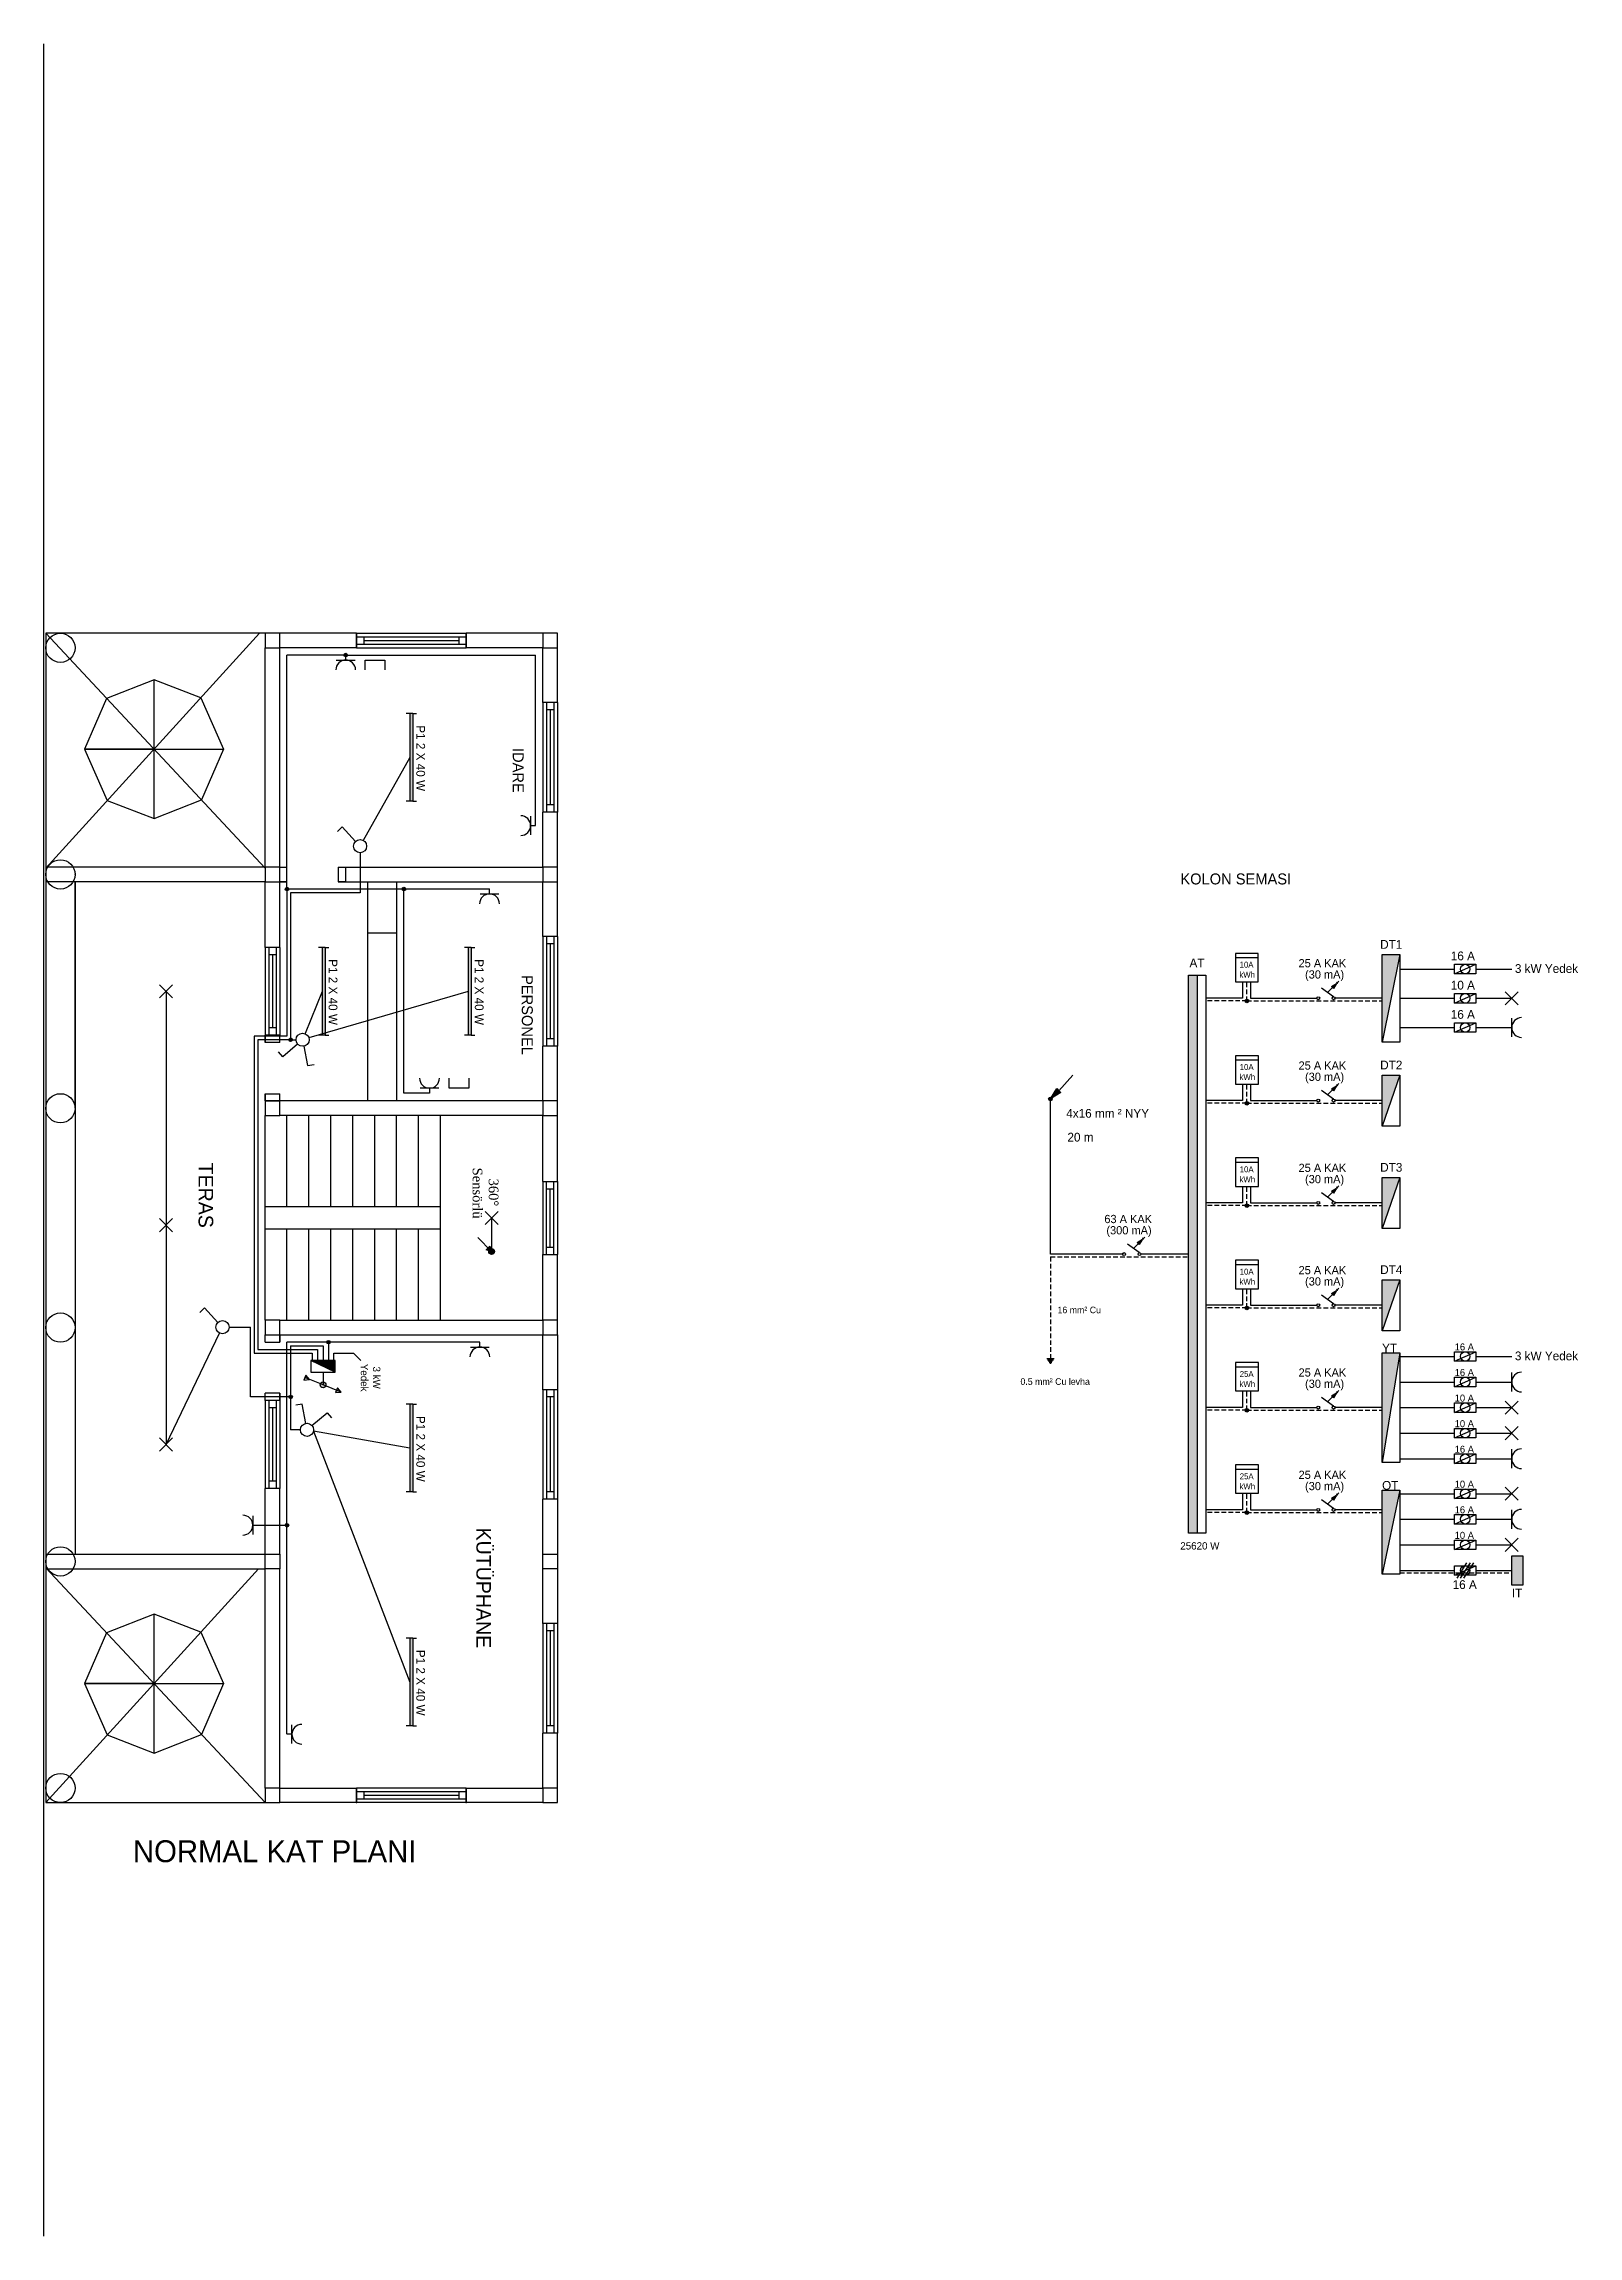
# Model space of a CAD drawing. Header units: millimetres. Extents: x 8451 to 20144, y 956 to 3956.
# Drawn here: x 14563 to 16662, y 956 to 3956 of the extents above; entities that cross this region are included whole.
import ezdxf

# ---------------------------------------------------------------- set-up
doc = ezdxf.new("R2010")
doc.units = ezdxf.units.MM
doc.linetypes.add('DASHED2', pattern=[9.525, 6.35, -3.175])
for name, color, linetype in [('BUAT', 241, 'Continuous'), ('duvar', 3, 'Continuous'), ('kolon', 1, 'Continuous'), ('Layer1', 4, 'Continuous'), ('LINYE', 2, 'Continuous'), ('sorti', 3, 'Continuous'), ('TV', 5, 'DASHED2'), ('yazı', 6, 'Continuous')]:
    doc.layers.add(name, color=color, linetype=linetype)

msp = doc.modelspace()

# ---------------------------------------------------------------- texts
at = {"layer": 'LINYE', "insert": (15022.9, 2150), "char_height": 10, "width": 38.182, "attachment_point": 1, "rotation": 270}
msp.add_mtext(' 3 kW\\PYedek', dxfattribs=at)
at = {"layer": 'sorti'}
for p in [(15072.1, 3023.7), (14952.2, 2703.7), (15152.2, 2703.7), (15072.1, 2078.7), (15072.1, 1758.7)]:
    msp.add_text('P1 2 X 40 W ', height=12, rotation=270, dxfattribs=at).set_placement(p)
for s, height, p in [('KOLON SEMASI', 15, (16117.5, 2805.9)), ('DT1', 12, (16390.9, 2717.8)), ('AT', 12, (16130, 2692.5)), ('10A', 8, (16198.5, 2692.1)), ('25 A KAK', 11.25, (16279.2, 2692.5)), ('16 A', 12, (16487.5, 2702.1)), ('kWh', 8, (16198.2, 2678.4)), ('(30 mA)', 11.25, (16288.1, 2677.1)), ('10 A', 12, (16487.5, 2662.1)), ('3 kW Yedek', 12, (16575.2, 2684.8)), ('16 A', 12, (16487.5, 2622.1)), ('10A', 8, (16198.7, 2552.1)), ('25 A KAK', 11.25, (16279.2, 2552.5)), ('DT2', 12, (16390.9, 2552.8)), ('kWh', 8, (16198.4, 2538.4)), ('(30 mA)', 11.25, (16288.1, 2537.1)), ('4x16 mm ² NYY', 12, (15961.4, 2486.7)), ('20 m', 12, (15963, 2454.1)), ('kWh', 8, (16198.4, 2398.4)), ('10A', 8, (16198.7, 2412.1)), ('25 A KAK', 11.25, (16279.2, 2412.5)), ('(30 mA)', 11.25, (16288.1, 2397.1)), ('DT3', 12, (16390.9, 2412.8)), ('63 A KAK', 11.25, (16013.5, 2342.5)), ('(300 mA)', 11.25, (16016.3, 2327.1)), ('10A', 8, (16198.7, 2272.1)), ('25 A KAK', 11.25, (16279.2, 2272.5)), ('DT4', 12, (16390.9, 2272.8)), ('kWh', 8, (16198.4, 2258.4)), ('(30 mA)', 11.25, (16288.1, 2257.1)), ('16 mm² Cu', 9, (15949.4, 2219.2)), ('YT', 12, (16393.5, 2165.5)), ('16 A', 9.6, (16492.8, 2168.3)), ('3 kW Yedek', 12, (16575.2, 2154.8)), ('0.5 mm² Cu levha', 9, (15898.7, 2121.2)), ('25A', 8, (16198.7, 2132.1)), ('25 A KAK', 11.25, (16279.2, 2132.5)), ('16 A', 9.6, (16492.8, 2133.3)), ('kWh', 8, (16198.4, 2118.4)), ('(30 mA)', 11.25, (16288.1, 2117.1)), ('10 A', 9.6, (16492.8, 2098.3)), ('10 A', 9.6, (16492.8, 2063.3)), ('16 A', 9.6, (16492.8, 2028.3)), ('kWh', 8, (16198.4, 1978.4)), ('25A', 8, (16198.7, 1992.1)), ('25 A KAK', 11.25, (16279.2, 1992.5)), ('(30 mA)', 11.25, (16288.1, 1977.1)), ('OT', 12, (16393.5, 1977.7)), ('10 A', 9.6, (16492.8, 1980.5)), ('16 A', 9.6, (16492.8, 1945.5)), ('10 A', 9.6, (16492.8, 1910.5)), ('25620 W', 10, (16117.4, 1895.9)), ('16 A', 12, (16490, 1841.9)), ('IT', 12, (16571, 1830.3))]:
    msp.add_text(s, height=height, dxfattribs=at).set_placement(p)
at = {"layer": 'sorti', "insert": (15184.5, 2418.4), "char_height": 13.2, "width": 92.53, "attachment_point": 1, "rotation": 270}
msp.add_mtext('{\\fTimes New Roman|b0|i0|c162|p18;   360°\\H0.8x;\\P\\pt13.2;\\H1.25x;Sensörlü}', dxfattribs=at)
at = {"layer": 'yazı'}
for s, height, p in [('IDARE', 15, (15204.1, 2992.6)), ('PERSONEL', 15, (15216.5, 2681.9)), ('TERAS', 20, (14774.2, 2425.2)), ('KÜTÜPHANE', 20, (15154.3, 1925.9))]:
    msp.add_text(s, height=height, rotation=270, dxfattribs=at).set_placement(p)
msp.add_text('NORMAL KAT PLANI', height=30, dxfattribs=at).set_placement((14684.4, 1468.1))

# ---------------------------------------------------------------- blocks, each defined once
blk = doc.blocks.new('M_ELEC_LUM_Light Any Type_P')
at = {"color": 0, "linetype": 'ByBlock'}
for p, q in [((-37.5, -37.5), (37.5, 37.5)), ((-37.5, 37.5), (37.5, -37.5))]:
    blk.add_line(p, q, dxfattribs=at)
blk = doc.blocks.new('M_ELEC_PWR_BS1363 Socket - Any Type_P')
at = {"color": 0, "linetype": 'ByBlock'}
blk.add_line((0, 75), (0, 112.5), dxfattribs=at)
blk.add_arc((0, 0), 75, 0, 180, dxfattribs=at)

# ---------------------------------------------------------------- hatches: boundary and pattern name
at = {"layer": 'BUAT'}
for points in [[(14975.5, 3117.1, 1), (14975.5, 3122.1, 1)], [(15067.2, 2919.6), (15067.2, 3039.6), (15063.2, 3039.6), (15063.2, 2919.6)], [(14895.2, 2797.1, 1), (14895.2, 2802.1, 1)], [(15055.2, 2797.1, 1), (15055.2, 2802.1, 1)], [(14947.3, 2599.6), (14947.3, 2719.6), (14943.3, 2719.6), (14943.3, 2599.6)], [(15147.3, 2599.6), (15147.3, 2719.6), (15143.3, 2719.6), (15143.3, 2599.6)], [(14900.2, 2590.9, 1), (14900.2, 2595.9, 1)], [(15951.1, 2523.7), (15948.5, 2526.5), (15941, 2514.6, -0.125099), (15941.9, 2513.8), (15953.9, 2521)], [(15942.2, 2512.5, 1), (15937.2, 2512.5, 1)], [(14952, 2177.1, 1), (14952, 2182.1, 1)], [(14961.2, 2138.4), (14961.2, 2154.6), (14927.8, 2154.6)], [(14900.2, 2102.1, 1), (14900.2, 2107.1, 1)], [(15067.2, 1974.6), (15067.2, 2094.6), (15063.2, 2094.6), (15063.2, 1974.6)], [(14895.2, 1926.7, 1), (14895.2, 1931.7, 1)], [(15067.2, 1654.6), (15067.2, 1774.6), (15063.2, 1774.6), (15063.2, 1654.6)]]:
    msp.add_hatch(color=256, dxfattribs=at).paths.add_polyline_path(points)
at = {"layer": 'kolon'}
h = msp.add_hatch(color=256, dxfattribs=at)
h.paths.add_polyline_path([(14969.5, 2111.3), (14964.2, 2117.2), (14962.9, 2113.9)])
h.paths.add_polyline_path([(14969.5, 2111.3), (14962.9, 2113.9), (14961.6, 2110.6)])
h.paths.add_polyline_path([(14944.5, 2117.2, 0.307571), (14948.2, 2119.7), (14944.5, 2121.2), (14940.8, 2122.6, 0.529553)])
h.paths.add_polyline_path([(14948.2, 2119.7, 0.529553), (14944.5, 2125.1), (14944.5, 2121.2)])
h.paths.add_polyline_path([(14944.5, 2121.2), (14944.5, 2125.1, 0.307571), (14940.8, 2122.6)])
h.paths.add_polyline_path([(14926.1, 2128.5), (14920.8, 2134.4), (14919.5, 2131.1)])
h.paths.add_polyline_path([(14926.1, 2128.5), (14919.5, 2131.1), (14918.2, 2127.8)])
at = {"layer": 'LINYE'}
for points in [[(16417.7, 2710.1), (16393.7, 2710.1), (16393.7, 2590.1)], [(16211.1, 2646.4, 1), (16206.1, 2646.4, 1)], [(16417.7, 2545.1), (16393.7, 2545.1), (16393.7, 2475.1)], [(16211.1, 2506.4, 1), (16206.1, 2506.4, 1)], [(16417.7, 2405.1), (16393.7, 2405.1), (16393.7, 2335.1)], [(16211.1, 2366.4, 1), (16206.1, 2366.4, 1)], [(16417.7, 2265.1), (16393.7, 2265.1), (16393.7, 2195.1)], [(16211.1, 2226.4, 1), (16206.1, 2226.4, 1)], [(16417.7, 2165.1), (16393.7, 2165.1), (16393.7, 2015.1)], [(16211.1, 2086.4, 1), (16206.1, 2086.4, 1)], [(16417.7, 1977.3), (16393.7, 1977.3), (16393.7, 1862.3)], [(16211.1, 1946.4, 1), (16206.1, 1946.4, 1)]]:
    msp.add_hatch(color=256, dxfattribs=at).paths.add_polyline_path(points)
at = {"layer": 'sorti'}
for points in [[(16128.5, 1918.2), (16140.5, 1918.2), (16140.5, 2681.9), (16128.5, 2681.9)], [(16324.2, 2666.1), (16326.9, 2663.3), (16331.3, 2670.4)], [(16324.2, 2526.1), (16326.9, 2523.3), (16331.3, 2530.4)], [(16324.2, 2386.1), (16326.9, 2383.3), (16331.3, 2390.4)], [(16058.6, 2316.1), (16061.3, 2313.3), (16065.6, 2320.4)], [(16324.2, 2246.1), (16326.9, 2243.3), (16331.3, 2250.4)], [(16324.2, 2106.1), (16326.9, 2103.3), (16331.3, 2110.4)], [(16324.2, 1966.1), (16326.9, 1963.3), (16331.3, 1970.4)], [(16585.9, 1887.3), (16570.9, 1887.3), (16570.9, 1847.3), (16585.9, 1847.3)]]:
    msp.add_hatch(color=256, dxfattribs=at).paths.add_polyline_path(points)
h = msp.add_hatch(color=256, dxfattribs=at)
h.paths.add_polyline_path([(15174, 2307.3), (15172.7, 2311.1), (15170.2, 2308.6), (15172.5, 2306.3, -0.115634)])
h.paths.add_polyline_path([(15175.2, 2303.6), (15174, 2307.3, 0.115634), (15172.5, 2306.3)])
h = msp.add_hatch(color=256, dxfattribs=at)
h.paths.add_polyline_path([(15171.5, 2304.8, -0.117235), (15172.5, 2306.3), (15170.2, 2308.6), (15167.7, 2306.1)])
h.paths.add_polyline_path([(15172.5, 2306.3, 0.117235), (15171.5, 2304.8), (15175.2, 2303.6)], flags=17)
h.paths.add_polyline_path([(15172.5, 2306.3), (15175.2, 2303.6), (15171.5, 2304.8, 0.511918), (15175.2, 2299.6, 1), (15175.2, 2307.5, 0.198091)])
h = msp.add_hatch(color=256, dxfattribs=at)
h.paths.add_polyline_path([(15175.2, 2299.6, 0.112795), (15176.9, 2300), (15175.2, 2303.6), (15179.1, 2303, 0.459697), (15175.2, 2307.5, 1)])
h.paths.add_polyline_path([(15175.2, 2303.6), (15178.4, 2301.2, 0.12169), (15179.1, 2303)], flags=17)
h.paths.add_polyline_path([(15175.2, 2303.6), (15176.9, 2300, 0.12169), (15178.4, 2301.2)], flags=17)

# ---------------------------------------------------------------- linework, layer by layer
for p, q in [((15265.2, 3054.6), (15245.2, 3054.6)), ((15265.2, 3054.6), (15245.2, 3054.6)), ((15260.2, 3044.6), (15250.2, 3044.6)), ((15260.2, 2914.6), (15250.2, 2914.6)), ((15265.2, 2904.6), (15245.2, 2904.6)), ((15265.2, 2904.6), (15245.2, 2904.6)), ((14565.2, 2802.3), (14565.2, 2516.9)), ((14605.2, 2499.6), (14605.2, 2809.6)), ((14895.2, 2809.6), (14885.2, 2809.6)), ((14895.2, 2809.6), (14885.2, 2809.6)), ((14865.2, 2519.6), (14865.2, 2509.6)), ((14865.2, 2519.6), (14865.2, 2509.6)), ((14865.2, 2189.6), (14885.2, 2189.6)), ((14865.2, 2189.6), (14885.2, 2189.6)), ((14885.2, 1979.6), (14865.2, 1979.6))]:
    msp.add_line(p, q)
at = {"layer": 'BUAT'}
for centre in [(14975.5, 3119.6), (14895.2, 2799.6), (15055.2, 2799.6), (14900.2, 2593.4), (15939.7, 2512.5), (14952, 2179.6), (14900.2, 2104.6), (14895.2, 1929.2)]:
    msp.add_circle(centre, 2.5, dxfattribs=at)
at = {"layer": 'Defpoints', "linetype": 'ByBlock'}
for p in [(14865.2, 3129.6), (14885.2, 3129.6), (15245.2, 3129.6), (15265.2, 3129.6), (14865.2, 2809.6), (14885.2, 2809.6), (15245.2, 2809.6), (15265.2, 2809.6), (14865.2, 2489.6), (14885.2, 2489.6), (15245.2, 2489.6), (15265.2, 2489.6), (14865.2, 2189.6), (14885.2, 2189.6), (15245.2, 2189.6), (15265.2, 2189.6), (14865.2, 1549.6), (15245.2, 1549.6), (15265.2, 1549.6)]:
    msp.add_point(p, dxfattribs=at)
at = {"layer": 'duvar'}
for p, q in [((14990.2, 3149.6), (14885.2, 3149.6)), ((15245.2, 3149.6), (15140.2, 3149.6)), ((14865.2, 2828.2), (14865.2, 3129.6)), ((14990.2, 3129.6), (14885.2, 3129.6)), ((14885.2, 2829.6), (14885.2, 3129.6)), ((15245.2, 3129.6), (15140.2, 3129.6)), ((15245.2, 3129.6), (15140.2, 3129.6)), ((15245.2, 3054.6), (15245.2, 3129.6)), ((15265.2, 3054.6), (15265.2, 3129.6)), ((15245.2, 2829.6), (15245.2, 2904.6)), ((15265.2, 2829.6), (15265.2, 2904.6)), ((14975.2, 2829.6), (15245.2, 2829.6)), ((14865.2, 2719.6), (14865.2, 2809.6)), ((14885.2, 2719.6), (14885.2, 2809.6)), ((14975.2, 2809.6), (15245.2, 2809.6)), ((15245.2, 2734.6), (15245.2, 2809.6)), ((15265.2, 2734.6), (15265.2, 2809.6)), ((15245.2, 2509.6), (15245.2, 2584.6)), ((15265.2, 2509.6), (15265.2, 2584.6)), ((15245.2, 2509.6), (14885.2, 2509.6)), ((15245.2, 2489.6), (14885.2, 2489.6)), ((15245.2, 2399.6), (15245.2, 2489.6)), ((15265.2, 2399.6), (15265.2, 2489.6)), ((15245.2, 2209.6), (15245.2, 2299.6)), ((15265.2, 2209.6), (15265.2, 2299.6)), ((14885.2, 2209.6), (15245.2, 2209.6)), ((14885.2, 2189.6), (15245.2, 2189.6)), ((15245.2, 2114.6), (15245.2, 2189.6)), ((15265.2, 2189.6), (15265.2, 2114.6)), ((14865.2, 1889.6), (14865.2, 1979.6)), ((14865.2, 1889.6), (14865.2, 1979.6)), ((14885.2, 1889.6), (14885.2, 1979.6)), ((15245.2, 1889.6), (15245.2, 1964.6)), ((15265.2, 1964.6), (15265.2, 1889.6)), ((14865.2, 1569.6), (14865.2, 1869.6)), ((14885.2, 1569.6), (14885.2, 1869.6)), ((15245.2, 1794.6), (15245.2, 1869.6)), ((15265.2, 1869.6), (15265.2, 1794.6)), ((15245.2, 1569.6), (15245.2, 1644.6)), ((15265.2, 1569.6), (15265.2, 1644.6)), ((14885.2, 1569.6), (14990.2, 1569.6)), ((15140.2, 1569.6), (15245.2, 1569.6)), ((14990.2, 1549.6), (14885.2, 1549.6)), ((15245.2, 1549.6), (15140.2, 1549.6))]:
    msp.add_line(p, q, dxfattribs=at)
at = {"layer": 'kolon'}
for p, q in [((14885.2, 3149.6), (14865.2, 3149.6)), ((14865.2, 3149.6), (14865.2, 3129.6)), ((14885.2, 3129.6), (14885.2, 3149.6)), ((15265.2, 3149.6), (15245.2, 3149.6)), ((15245.2, 3149.6), (15245.2, 3129.6)), ((15265.2, 3129.6), (15265.2, 3149.6)), ((14865.2, 3129.6), (14885.2, 3129.6)), ((15245.2, 3129.6), (15265.2, 3129.6)), ((14605.2, 2819.6), (14605.2, 2820.5)), ((14605.2, 2820.5), (14605.2, 2819.6)), ((14865.2, 2829.6), (14865.2, 2809.6)), ((14885.2, 2829.6), (14865.2, 2829.6)), ((14885.2, 2809.6), (14885.2, 2829.6)), ((15265.2, 2829.6), (15245.2, 2829.6)), ((15245.2, 2829.6), (15245.2, 2809.6)), ((15265.2, 2809.6), (15265.2, 2829.6)), ((14567.9, 2809.6), (14565.2, 2809.6)), ((14865.2, 2809.6), (14885.2, 2809.6)), ((15245.2, 2809.6), (15265.2, 2809.6)), ((14865.2, 2509.6), (14865.2, 2489.6)), ((14885.2, 2509.6), (14865.2, 2509.6)), ((14885.2, 2489.6), (14885.2, 2509.6)), ((15265.2, 2509.6), (15245.2, 2509.6)), ((15245.2, 2509.6), (15245.2, 2489.6)), ((15265.2, 2489.6), (15265.2, 2509.6)), ((14565.2, 2482.3), (14565.2, 2216.9)), ((14865.2, 2489.6), (14885.2, 2489.6)), ((15245.2, 2489.6), (15265.2, 2489.6)), ((14865.2, 2209.6), (14865.2, 2189.6)), ((14885.2, 2209.6), (14865.2, 2209.6)), ((14885.2, 2189.6), (14885.2, 2209.6)), ((15265.2, 2209.6), (15245.2, 2209.6)), ((15245.2, 2209.6), (15245.2, 2189.6)), ((15265.2, 2189.6), (15265.2, 2209.6)), ((14865.2, 2189.6), (14885.2, 2189.6)), ((15245.2, 2189.6), (15265.2, 2189.6)), ((14920.8, 2134.4), (14918.2, 2127.8)), ((14944.5, 2121.2), (14919.5, 2131.1)), ((14926.1, 2128.5), (14920.8, 2134.4)), ((14944.5, 2138.4), (14944.5, 2121.2)), ((14918.2, 2127.8), (14926.1, 2128.5)), ((14969.5, 2111.3), (14944.5, 2121.2)), ((14964.2, 2117.2), (14961.6, 2110.6)), ((14961.6, 2110.6), (14969.5, 2111.3)), ((14969.5, 2111.3), (14964.2, 2117.2)), ((14565.2, 1889.6), (14567.9, 1889.6)), ((14565.2, 1862.3), (14565.2, 1559.6)), ((14565.2, 1862.3), (14565.2, 1559.6)), ((14865.2, 1889.6), (14885.2, 1889.6)), ((14865.2, 1869.6), (14865.2, 1889.6)), ((14885.2, 1869.6), (14865.2, 1869.6)), ((14885.2, 1889.6), (14885.2, 1869.6)), ((15245.2, 1889.6), (15265.2, 1889.6)), ((15245.2, 1869.6), (15245.2, 1889.6)), ((15265.2, 1869.6), (15245.2, 1869.6)), ((15265.2, 1889.6), (15265.2, 1869.6)), ((14885.2, 1569.6), (14865.2, 1569.6)), ((14865.2, 1569.6), (14865.2, 1549.6)), ((14885.2, 1549.6), (14885.2, 1569.6)), ((15265.2, 1569.6), (15245.2, 1569.6)), ((15245.2, 1569.6), (15245.2, 1549.6)), ((15265.2, 1549.6), (15265.2, 1569.6)), ((14865.2, 1549.6), (14885.2, 1549.6)), ((15245.2, 1549.6), (15265.2, 1549.6))]:
    msp.add_line(p, q, dxfattribs=at)
for centre, radius in [((14585.2, 3129.6), 20), ((14585.2, 3129.6), 20), ((14585.2, 2819.6), 20), ((14585.2, 2499.6), 20), ((14585.2, 2199.6), 20), ((14944.5, 2121.2), 3.94), ((14585.2, 1879.6), 20), ((14585.2, 1569.6), 20), ((14585.2, 1569.6), 20)]:
    msp.add_circle(centre, radius, dxfattribs=at)
at = {"layer": 'Layer1'}
for p, q in [((14990.2, 3149.6), (15140.2, 3149.6)), ((14990.2, 3149.6), (14990.2, 3129.6)), ((14990.2, 3129.6), (14990.2, 3149.6)), ((15140.2, 3149.6), (15140.2, 3129.6)), ((15140.2, 3129.6), (15140.2, 3149.6)), ((14990.2, 3144.6), (15140.2, 3144.6)), ((14990.2, 3134.6), (15140.2, 3134.6)), ((14990.2, 3129.6), (15140.2, 3129.6)), ((15000.2, 3144.6), (15000.2, 3134.6)), ((15000.2, 3139.6), (15130.2, 3139.6)), ((15130.2, 3144.6), (15130.2, 3134.6)), ((15245.2, 3054.6), (15245.2, 2904.6)), ((15250.2, 3054.6), (15250.2, 2904.6)), ((15255.2, 3044.6), (15255.2, 2914.6)), ((15260.2, 3054.6), (15260.2, 2904.6)), ((15265.2, 3054.6), (15265.2, 2904.6)), ((14885.2, 2829.6), (14895.2, 2829.6)), ((14885.2, 2829.6), (14895.2, 2829.6)), ((14885.2, 2809.6), (14885.2, 2829.6)), ((14885.2, 2829.6), (14895.2, 2829.6)), ((14885.2, 2809.6), (14885.2, 2829.6)), ((14895.2, 2809.6), (14895.2, 2829.6)), ((14895.2, 2809.6), (14895.2, 2829.6)), ((14965.2, 2829.6), (14975.2, 2829.6)), ((14965.2, 2829.6), (14965.2, 2809.6)), ((14965.2, 2829.6), (14965.2, 2809.6)), ((14965.2, 2829.6), (14975.2, 2829.6)), ((14965.2, 2829.6), (14975.2, 2829.6)), ((14975.2, 2829.6), (14975.2, 2809.6)), ((14975.2, 2829.6), (14975.2, 2809.6)), ((14885.2, 2809.6), (14895.2, 2809.6)), ((14885.2, 2809.6), (14895.2, 2809.6)), ((14975.2, 2809.6), (14965.2, 2809.6)), ((14965.2, 2809.6), (14975.2, 2809.6)), ((14965.2, 2809.6), (14975.2, 2809.6)), ((14975.2, 2809.6), (14965.2, 2809.6)), ((15005.2, 2809.6), (15005.2, 2509.6)), ((15045.2, 2809.6), (15045.2, 2509.6)), ((15005.2, 2739.6), (15045.2, 2739.6)), ((15265.2, 2734.6), (15245.2, 2734.6)), ((15265.2, 2734.6), (15245.2, 2734.6)), ((15245.2, 2734.6), (15245.2, 2584.6)), ((15250.2, 2734.6), (15250.2, 2584.6)), ((15260.2, 2734.6), (15260.2, 2584.6)), ((15265.2, 2734.6), (15265.2, 2584.6)), ((14865.2, 2719.6), (14865.2, 2599.6)), ((14885.2, 2719.6), (14865.2, 2719.6)), ((14870.2, 2719.6), (14870.2, 2599.6)), ((14880.2, 2709.6), (14870.2, 2709.6)), ((14875.2, 2709.6), (14875.2, 2609.6)), ((14880.2, 2719.6), (14880.2, 2599.6)), ((14885.2, 2719.6), (14885.2, 2599.6)), ((15260.2, 2724.6), (15250.2, 2724.6)), ((15255.2, 2724.6), (15255.2, 2594.6)), ((14865.2, 2599.6), (14865.2, 2589.6)), ((14885.2, 2599.6), (14865.2, 2599.6)), ((14865.2, 2589.6), (14865.2, 2599.6)), ((14865.2, 2589.6), (14865.2, 2599.6)), ((14885.2, 2599.6), (14865.2, 2599.6)), ((14865.2, 2599.6), (14865.2, 2589.6)), ((14885.2, 2589.6), (14865.2, 2589.6)), ((14885.2, 2589.6), (14865.2, 2589.6)), ((14880.2, 2609.6), (14870.2, 2609.6)), ((14885.2, 2589.6), (14885.2, 2599.6)), ((14885.2, 2589.6), (14885.2, 2599.6)), ((14885.2, 2589.6), (14885.2, 2599.6)), ((15265.2, 2584.6), (15245.2, 2584.6)), ((15265.2, 2584.6), (15245.2, 2584.6)), ((15260.2, 2594.6), (15250.2, 2594.6)), ((14865.2, 2519.6), (14885.2, 2519.6)), ((14865.2, 2519.6), (14885.2, 2519.6)), ((14865.2, 2509.6), (14865.2, 2519.6)), ((14865.2, 2509.6), (14865.2, 2519.6)), ((14865.2, 2509.6), (14885.2, 2509.6)), ((14865.2, 2509.6), (14885.2, 2509.6)), ((14885.2, 2509.6), (14885.2, 2519.6)), ((14885.2, 2509.6), (14885.2, 2519.6)), ((14885.2, 2509.6), (14885.2, 2519.6)), ((14865.2, 2209.6), (14865.2, 2489.6)), ((14865.2, 2209.6), (14865.2, 2489.6)), ((14895.2, 2364.6), (14895.2, 2489.6)), ((14925.2, 2364.6), (14925.2, 2489.6)), ((14955.2, 2364.6), (14955.2, 2489.6)), ((14985.2, 2364.6), (14985.2, 2489.6)), ((15015.2, 2364.6), (15015.2, 2489.6)), ((15045.2, 2364.6), (15045.2, 2489.6)), ((15075.2, 2364.6), (15075.2, 2489.6)), ((15105.2, 2209.6), (15105.2, 2489.6)), ((15245.2, 2399.6), (15265.2, 2399.6)), ((15245.2, 2399.6), (15245.2, 2299.6)), ((15250.2, 2299.6), (15250.2, 2399.6)), ((15250.2, 2389.6), (15260.2, 2389.6)), ((15255.2, 2309.6), (15255.2, 2389.6)), ((15260.2, 2299.6), (15260.2, 2399.6)), ((15265.2, 2399.6), (15265.2, 2299.6)), ((15105.2, 2364.6), (14865.2, 2364.6)), ((14865.2, 2334.6), (15105.2, 2334.6)), ((14895.2, 2209.6), (14895.2, 2334.6)), ((14925.2, 2209.6), (14925.2, 2334.6)), ((14955.2, 2209.6), (14955.2, 2334.6)), ((14985.2, 2209.6), (14985.2, 2334.6)), ((15015.2, 2209.6), (15015.2, 2334.6)), ((15045.2, 2209.6), (15045.2, 2334.6)), ((15075.2, 2209.6), (15075.2, 2334.6)), ((15245.2, 2299.6), (15265.2, 2299.6)), ((15250.2, 2309.6), (15260.2, 2309.6)), ((14865.2, 2179.6), (14865.2, 2189.6)), ((14865.2, 2179.6), (14865.2, 2189.6)), ((14865.2, 2179.6), (14865.2, 2189.6)), ((14865.2, 2179.6), (14865.2, 2189.6)), ((14865.2, 2179.6), (14885.2, 2179.6)), ((14865.2, 2179.6), (14885.2, 2179.6)), ((14885.2, 2179.6), (14885.2, 2189.6)), ((14885.2, 2189.6), (14885.2, 2179.6)), ((14885.2, 2179.6), (14885.2, 2189.6)), ((14885.2, 2189.6), (14885.2, 2179.6)), ((14885.2, 2109.6), (14865.2, 2109.6)), ((14865.2, 2099.6), (14865.2, 2109.6)), ((14885.2, 2109.6), (14865.2, 2109.6)), ((14865.2, 2099.6), (14865.2, 2109.6)), ((14885.2, 2109.6), (14885.2, 2099.6)), ((14885.2, 2099.6), (14885.2, 2109.6)), ((14885.2, 2109.6), (14885.2, 2099.6)), ((15265.2, 2114.6), (15245.2, 2114.6)), ((15265.2, 2114.6), (15245.2, 2114.6)), ((15245.2, 2114.6), (15245.2, 1964.6)), ((15250.2, 2114.6), (15250.2, 1964.6)), ((15260.2, 2104.6), (15250.2, 2104.6)), ((15255.2, 2104.6), (15255.2, 1974.6)), ((15260.2, 2114.6), (15260.2, 1964.6)), ((15265.2, 2114.6), (15265.2, 1964.6)), ((14865.2, 2099.6), (14865.2, 1979.6)), ((14885.2, 2099.6), (14865.2, 2099.6)), ((14885.2, 2099.6), (14865.2, 2099.6)), ((14870.2, 2099.6), (14870.2, 1979.6)), ((14880.2, 2089.6), (14870.2, 2089.6)), ((14875.2, 2089.6), (14875.2, 1989.6)), ((14880.2, 2099.6), (14880.2, 1979.6)), ((14885.2, 2099.6), (14885.2, 1979.6)), ((14880.2, 1989.6), (14870.2, 1989.6)), ((15265.2, 1964.6), (15245.2, 1964.6)), ((15265.2, 1964.6), (15245.2, 1964.6)), ((15260.2, 1974.6), (15250.2, 1974.6)), ((15265.2, 1794.6), (15245.2, 1794.6)), ((15265.2, 1794.6), (15245.2, 1794.6)), ((15245.2, 1794.6), (15245.2, 1644.6)), ((15250.2, 1794.6), (15250.2, 1644.6)), ((15260.2, 1784.6), (15250.2, 1784.6)), ((15255.2, 1784.6), (15255.2, 1654.6)), ((15260.2, 1794.6), (15260.2, 1644.6)), ((15265.2, 1794.6), (15265.2, 1644.6)), ((15260.2, 1654.6), (15250.2, 1654.6)), ((15265.2, 1644.6), (15245.2, 1644.6)), ((15265.2, 1644.6), (15245.2, 1644.6)), ((15140.2, 1569.6), (14990.2, 1569.6)), ((14990.2, 1549.6), (14990.2, 1569.6)), ((14990.2, 1569.6), (14990.2, 1549.6)), ((14990.2, 1564.6), (15140.2, 1564.6)), ((15000.2, 1564.6), (15000.2, 1554.6)), ((15130.2, 1564.6), (15130.2, 1554.6)), ((15140.2, 1549.6), (15140.2, 1569.6)), ((15140.2, 1569.6), (15140.2, 1549.6)), ((14990.2, 1554.6), (15140.2, 1554.6)), ((15140.2, 1549.6), (14990.2, 1549.6)), ((15000.2, 1559.6), (15130.2, 1559.6))]:
    msp.add_line(p, q, dxfattribs=at)
at = {"layer": 'Layer1', "linetype": 'ByBlock'}
for p in [(14990.2, 1549.6), (14990.2, 1549.6), (15140.2, 1549.6), (15140.2, 1549.6)]:
    msp.add_point(p, dxfattribs=at)
at = {"layer": 'LINYE'}
for p, q in [((15063.2, 3039.6), (15058.2, 3039.6)), ((15063.2, 3039.6), (15063.2, 2919.6)), ((15067.2, 3039.6), (15063.2, 3039.6)), ((15067.2, 3039.6), (15067.2, 2919.6)), ((15067.2, 3039.6), (15072.2, 3039.6)), ((15063.2, 2919.6), (15058.2, 2919.6)), ((15067.2, 2919.6), (15063.2, 2919.6)), ((15067.2, 2919.6), (15072.2, 2919.6)), ((14895.2, 2799.6), (14895.2, 2598.4)), ((14943.3, 2719.6), (14938.3, 2719.6)), ((14943.3, 2719.6), (14943.3, 2599.6)), ((14947.3, 2719.6), (14943.3, 2719.6)), ((14947.3, 2719.6), (14947.3, 2599.6)), ((14947.3, 2719.6), (14952.3, 2719.6)), ((15143.3, 2719.6), (15138.3, 2719.6)), ((15143.3, 2719.6), (15143.3, 2599.6)), ((15147.3, 2719.6), (15143.3, 2719.6)), ((15147.3, 2719.6), (15147.3, 2599.6)), ((15147.3, 2719.6), (15152.3, 2719.6)), ((16202.5, 2672.8), (16202.5, 2650.1)), ((16213.3, 2672.8), (16213.3, 2650.1)), ((16202.5, 2650.1), (16152.5, 2650.1)), ((16213.3, 2650.1), (16304.1, 2650.1)), ((16327, 2652.1), (16310.6, 2663.8)), ((16393.7, 2650.1), (16329.2, 2650.1)), ((14895.2, 2598.4), (14850.2, 2598.4)), ((14850.2, 2598.4), (14850.2, 2164.6)), ((14900.2, 2593.4), (14855.2, 2593.4)), ((14855.2, 2593.4), (14855.2, 2169.6)), ((14943.3, 2599.6), (14938.3, 2599.6)), ((14947.3, 2599.6), (14943.3, 2599.6)), ((14947.3, 2599.6), (14952.3, 2599.6)), ((15143.3, 2599.6), (15138.3, 2599.6)), ((15147.3, 2599.6), (15143.3, 2599.6)), ((15147.3, 2599.6), (15152.3, 2599.6)), ((15939.6, 2512.4), (15948.5, 2526.5)), ((15953.9, 2521), (15939.6, 2512.4)), ((15948.5, 2526.5), (15951.1, 2523.7)), ((15951.1, 2523.7), (15953.9, 2521)), ((16202.5, 2532.8), (16202.5, 2510.1)), ((16213.3, 2532.8), (16213.3, 2510.1)), ((16327, 2512.1), (16310.6, 2523.8)), ((15939.6, 2300.1), (15939.6, 2512.4)), ((16202.5, 2510.1), (16152.5, 2510.1)), ((16213.3, 2510.1), (16304.1, 2510.1)), ((16393.7, 2510.1), (16329.2, 2510.1)), ((16202.5, 2370.1), (16152.5, 2370.1)), ((16202.5, 2392.8), (16202.5, 2370.1)), ((16213.3, 2392.8), (16213.3, 2370.1)), ((16213.3, 2370.1), (16304.1, 2370.1)), ((16327, 2372.1), (16310.6, 2383.8)), ((16393.7, 2370.1), (16329.2, 2370.1)), ((16061.3, 2302.1), (16045, 2313.8)), ((16038.5, 2300.1), (15939.6, 2300.1)), ((16128.5, 2300.1), (16063.6, 2300.1)), ((16202.5, 2252.8), (16202.5, 2230.1)), ((16213.3, 2252.8), (16213.3, 2230.1)), ((16202.5, 2230.1), (16152.5, 2230.1)), ((16213.3, 2230.1), (16304.1, 2230.1)), ((16327, 2232.1), (16310.6, 2243.8)), ((16393.7, 2230.1), (16329.2, 2230.1)), ((14850.2, 2164.6), (14929.5, 2164.6)), ((14855.2, 2169.6), (14937, 2169.6)), ((14900.2, 2174.6), (14944.5, 2174.6)), ((14900.2, 2174.6), (14900.2, 2104.6)), ((14929.5, 2164.6), (14929.5, 2154.6)), ((14937, 2169.6), (14937, 2154.6)), ((14944.5, 2174.6), (14944.5, 2154.6)), ((14952, 2179.6), (14952, 2154.6)), ((14959.5, 2154.6), (14959.5, 2164.6)), ((14959.5, 2164.6), (14986.1, 2164.6)), ((14986.1, 2164.6), (14996.1, 2154.5)), ((16202.5, 2112.8), (16202.5, 2090.1)), ((16213.3, 2112.8), (16213.3, 2090.1)), ((16327, 2092.1), (16310.6, 2103.8)), ((15063.2, 2094.6), (15058.2, 2094.6)), ((15063.2, 2094.6), (15063.2, 1974.6)), ((15067.2, 2094.6), (15063.2, 2094.6)), ((15067.2, 2094.6), (15067.2, 1974.6)), ((15067.2, 2094.6), (15072.2, 2094.6)), ((16202.5, 2090.1), (16152.5, 2090.1)), ((16213.3, 2090.1), (16304.1, 2090.1)), ((16393.7, 2090.1), (16329.2, 2090.1)), ((15063.2, 1974.6), (15058.2, 1974.6)), ((15067.2, 1974.6), (15063.2, 1974.6)), ((15067.2, 1974.6), (15072.2, 1974.6)), ((16202.5, 1950.1), (16152.5, 1950.1)), ((16202.5, 1972.8), (16202.5, 1950.1)), ((16213.3, 1972.8), (16213.3, 1950.1)), ((16213.3, 1950.1), (16304.1, 1950.1)), ((16327, 1952.1), (16310.6, 1963.8)), ((16393.7, 1950.1), (16329.2, 1950.1)), ((15063.2, 1774.6), (15058.2, 1774.6)), ((15063.2, 1774.6), (15063.2, 1654.6)), ((15067.2, 1774.6), (15063.2, 1774.6)), ((15067.2, 1774.6), (15067.2, 1654.6)), ((15067.2, 1774.6), (15072.2, 1774.6)), ((15063.2, 1654.6), (15058.2, 1654.6)), ((15067.2, 1654.6), (15063.2, 1654.6)), ((15067.2, 1654.6), (15072.2, 1654.6))]:
    msp.add_line(p, q, dxfattribs=at)
for centre in [(16208.6, 2646.4), (16208.6, 2506.4), (16208.6, 2366.4), (16208.6, 2226.4), (16208.6, 2086.4), (16208.6, 1946.4)]:
    msp.add_circle(centre, 2.5, dxfattribs=at)
at = {"layer": 'sorti'}
for p, q in [((14975.5, 3119.6), (14895.2, 3119.6)), ((14895.2, 2799.6), (14895.2, 3119.6)), ((14975.5, 3119.6), (15235.2, 3119.6)), ((15235.2, 2886.4), (15235.2, 3119.6)), ((14962.6, 3112.9), (14975.5, 3112.9)), ((14975.5, 3112.9), (14988.4, 3112.9)), ((15002.3, 3099.4), (15002.3, 3112.9)), ((15002.3, 3112.9), (15029.3, 3112.9)), ((15029.3, 3112.9), (15029.3, 3099.4)), ((15063.2, 2979.6), (14999.6, 2866)), ((14964.1, 2878.3), (14970.6, 2884.5)), ((14989.1, 2864.7), (14970.6, 2884.5)), ((15228.5, 2899.3), (15228.5, 2886.4)), ((15228.5, 2886.4), (15228.5, 2873.6)), ((14995.2, 2849.2), (14995.2, 2839.6)), ((14995.2, 2839.6), (14995.2, 2794.6)), ((15172.3, 2799.6), (14895.2, 2799.6)), ((14900.2, 2794.6), (14900.2, 2593.4)), ((14995.2, 2794.6), (14900.2, 2794.6)), ((15055.2, 2520.3), (15055.2, 2799.6)), ((15159.4, 2792.9), (15172.3, 2792.9)), ((15172.3, 2792.9), (15185.2, 2792.9)), ((16224, 2711.6), (16192.8, 2711.6)), ((16192.8, 2711.6), (16192.8, 2672.8)), ((16224, 2705.6), (16192.8, 2705.6)), ((16224, 2672.8), (16224, 2711.6)), ((16393.7, 2710.1), (16417.7, 2710.1)), ((16417.7, 2710.1), (16393.7, 2590.1)), ((16393.7, 2590.1), (16393.7, 2710.1)), ((16417.7, 2710.1), (16417.7, 2590.1)), ((16128.5, 1918.2), (16128.5, 2681.9)), ((16128.5, 2681.9), (16152.5, 2681.9)), ((16140.5, 2681.9), (16140.5, 1918.2)), ((16152.5, 2681.9), (16152.5, 1918.2)), ((16192.8, 2672.8), (16224, 2672.8)), ((16318.8, 2657.9), (16331.3, 2670.4)), ((16324.2, 2666.1), (16331.3, 2670.4)), ((16331.3, 2670.4), (16326.9, 2663.3)), ((16333.1, 2670.4), (16331.3, 2671.7)), ((16332.1, 2671.1), (16334.3, 2673.4)), ((16417.7, 2690.1), (16492.7, 2690.1)), ((16492.7, 2683.6), (16492.7, 2696.6)), ((16492.7, 2683.6), (16521.6, 2696.6)), ((16492.7, 2696.6), (16521.6, 2696.6)), ((16521.6, 2683.6), (16492.7, 2683.6)), ((16521.6, 2696.6), (16521.6, 2683.6)), ((16521.6, 2690.1), (16570.9, 2690.1)), ((14729.7, 2659.6), (14729.7, 2339.6)), ((14943.3, 2659.6), (14920, 2601.8)), ((15143.3, 2659.6), (14925.3, 2595.9)), ((16324.2, 2666.1), (16326.9, 2663.3)), ((16417.7, 2650.1), (16492.7, 2650.1)), ((16492.7, 2656.6), (16521.6, 2656.6)), ((16492.7, 2643.6), (16521.6, 2656.6)), ((16492.7, 2643.6), (16492.7, 2656.6)), ((16521.6, 2643.6), (16492.7, 2643.6)), ((16521.6, 2656.6), (16521.6, 2643.6)), ((16521.6, 2650.1), (16570.9, 2650.1)), ((16561.9, 2641.1), (16579.9, 2659.1)), ((16561.9, 2659.1), (16579.9, 2641.1)), ((16417.7, 2610.1), (16492.7, 2610.1)), ((16492.7, 2616.6), (16521.6, 2616.6)), ((16492.7, 2603.6), (16521.6, 2616.6)), ((16492.7, 2603.6), (16492.7, 2616.6)), ((16521.6, 2616.6), (16521.6, 2603.6)), ((16521.6, 2610.1), (16570.9, 2610.1)), ((16570.9, 2610.1), (16570.9, 2623)), ((16570.9, 2597.2), (16570.9, 2610.1)), ((14909.8, 2587.5), (14889.4, 2569.9)), ((14900.2, 2593.4), (14907.6, 2593.4)), ((14918.3, 2584.6), (14923.4, 2558.1)), ((16417.7, 2590.1), (16393.7, 2590.1)), ((16521.6, 2603.6), (16492.7, 2603.6)), ((14889.4, 2569.9), (14883.5, 2576.7)), ((14923.4, 2558.1), (14932.2, 2559.7)), ((16224.2, 2571.6), (16193, 2571.6)), ((16193, 2571.6), (16193, 2532.8)), ((16224.2, 2565.6), (16193, 2565.6)), ((16224.2, 2532.8), (16224.2, 2571.6)), ((15090.2, 2520.3), (15055.2, 2520.3)), ((15090.2, 2527.1), (15077.3, 2527.1)), ((15103.1, 2527.1), (15090.2, 2527.1)), ((15117, 2527.1), (15117, 2540.6)), ((15144, 2527.1), (15117, 2527.1)), ((15144, 2540.6), (15144, 2527.1)), ((15951.1, 2523.7), (15970.6, 2544.7)), ((16193, 2532.8), (16224.2, 2532.8)), ((16318.8, 2517.9), (16331.3, 2530.4)), ((16324.2, 2526.1), (16331.3, 2530.4)), ((16324.2, 2526.1), (16326.9, 2523.3)), ((16331.3, 2530.4), (16326.9, 2523.3)), ((16333.1, 2530.4), (16331.3, 2531.7)), ((16332.1, 2531.1), (16334.3, 2533.4)), ((16393.7, 2545.1), (16417.7, 2545.1)), ((16417.7, 2545.1), (16393.7, 2475.1)), ((16393.7, 2475.1), (16393.7, 2545.1)), ((16417.7, 2545.1), (16417.7, 2475.1)), ((16417.7, 2475.1), (16393.7, 2475.1)), ((16224.2, 2431.6), (16193, 2431.6)), ((16193, 2431.6), (16193, 2392.8)), ((16224.2, 2392.8), (16224.2, 2431.6)), ((16224.2, 2425.6), (16193, 2425.6)), ((16393.7, 2405.1), (16417.7, 2405.1)), ((16417.7, 2405.1), (16393.7, 2335.1)), ((16393.7, 2335.1), (16393.7, 2405.1)), ((16417.7, 2405.1), (16417.7, 2335.1)), ((16193, 2392.8), (16224.2, 2392.8)), ((16318.8, 2377.9), (16331.3, 2390.4)), ((16324.2, 2386.1), (16331.3, 2390.4)), ((16324.2, 2386.1), (16326.9, 2383.3)), ((16331.3, 2390.4), (16326.9, 2383.3)), ((16333.1, 2390.4), (16331.3, 2391.7)), ((16332.1, 2391.1), (16334.3, 2393.4)), ((15175.2, 2349.6), (15175.2, 2303.6)), ((14729.7, 2339.6), (14729.7, 2039.6)), ((15175.2, 2303.6), (15156.3, 2322.6)), ((15167.7, 2306.1), (15172.7, 2311.1)), ((15172.7, 2311.1), (15175.2, 2303.6)), ((16053.2, 2307.9), (16065.6, 2320.4)), ((16058.6, 2316.1), (16065.6, 2320.4)), ((16058.6, 2316.1), (16061.3, 2313.3)), ((16065.6, 2320.4), (16061.3, 2313.3)), ((16067.5, 2320.4), (16065.6, 2321.7)), ((16066.5, 2321.1), (16068.7, 2323.4)), ((16417.7, 2335.1), (16393.7, 2335.1)), ((15175.2, 2303.6), (15167.7, 2306.1)), ((16224.2, 2291.6), (16193, 2291.6)), ((16193, 2291.6), (16193, 2252.8)), ((16224.2, 2285.6), (16193, 2285.6)), ((16224.2, 2252.8), (16224.2, 2291.6)), ((16193, 2252.8), (16224.2, 2252.8)), ((16318.8, 2237.9), (16331.3, 2250.4)), ((16324.2, 2246.1), (16331.3, 2250.4)), ((16331.3, 2250.4), (16326.9, 2243.3)), ((16333.1, 2250.4), (16331.3, 2251.7)), ((16332.1, 2251.1), (16334.3, 2253.4)), ((16393.7, 2265.1), (16417.7, 2265.1)), ((16417.7, 2265.1), (16393.7, 2195.1)), ((16393.7, 2195.1), (16393.7, 2265.1)), ((16417.7, 2265.1), (16417.7, 2195.1)), ((14775.8, 2220.2), (14782.3, 2226.4)), ((14800.8, 2206.6), (14782.3, 2226.4)), ((16324.2, 2246.1), (16326.9, 2243.3)), ((14729.7, 2039.6), (14803, 2192)), ((14815.9, 2200.1), (14845.2, 2200.1)), ((14845.2, 2104.6), (14845.2, 2200.1)), ((16417.7, 2195.1), (16393.7, 2195.1)), ((15159.1, 2179.6), (14895.2, 2179.6)), ((14895.2, 1643.2), (14895.2, 2179.6)), ((15146.2, 2172.9), (15159.1, 2172.9)), ((15159.1, 2172.9), (15172, 2172.9)), ((16393.7, 2165.1), (16417.7, 2165.1)), ((16417.7, 2165.1), (16393.7, 2015.1)), ((16393.7, 2015.1), (16393.7, 2165.1)), ((16417.7, 2165.1), (16417.7, 2015.1)), ((16417.7, 2160.1), (16492.7, 2160.1)), ((16492.7, 2166.6), (16521.6, 2166.6)), ((16492.7, 2153.6), (16521.6, 2166.6)), ((16492.7, 2153.6), (16492.7, 2166.6)), ((16521.6, 2166.6), (16521.6, 2153.6)), ((16521.6, 2160.1), (16570.9, 2160.1)), ((14961.2, 2138.4), (14927.8, 2154.6)), ((15934.6, 2157.2), (15939.7, 2157.2)), ((15935.7, 2155.6), (15939.7, 2155.6)), ((15936.8, 2154), (15939.7, 2154)), ((15937.8, 2152.4), (15939.7, 2152.4)), ((15938.9, 2150.8), (15939.7, 2150.8)), ((15939.7, 2157.2), (15944.9, 2157.2)), ((15939.7, 2155.6), (15943.8, 2155.6)), ((15939.7, 2154), (15942.7, 2154)), ((15939.7, 2152.4), (15941.6, 2152.4)), ((15939.7, 2150.8), (15940.6, 2150.8)), ((16224.2, 2151.6), (16193, 2151.6)), ((16193, 2151.6), (16193, 2112.8)), ((16224.2, 2145.6), (16193, 2145.6)), ((16224.2, 2112.8), (16224.2, 2151.6)), ((16521.6, 2153.6), (16492.7, 2153.6)), ((16492.7, 2131.6), (16521.6, 2131.6)), ((16492.7, 2118.6), (16521.6, 2131.6)), ((16492.7, 2118.6), (16492.7, 2131.6)), ((16521.6, 2131.6), (16521.6, 2118.6)), ((16570.9, 2125.1), (16570.9, 2138)), ((14900.2, 2104.6), (14845.2, 2104.6)), ((14900.2, 2104.6), (14900.2, 2059.6)), ((16193, 2112.8), (16224.2, 2112.8)), ((16318.8, 2097.9), (16331.3, 2110.4)), ((16324.2, 2106.1), (16331.3, 2110.4)), ((16324.2, 2106.1), (16326.9, 2103.3)), ((16331.3, 2110.4), (16326.9, 2103.3)), ((16333.1, 2110.4), (16331.3, 2111.7)), ((16332.1, 2111.1), (16334.3, 2113.4)), ((16417.7, 2125.1), (16492.7, 2125.1)), ((16521.6, 2118.6), (16492.7, 2118.6)), ((16521.6, 2125.1), (16570.9, 2125.1)), ((16570.9, 2112.2), (16570.9, 2125.1)), ((14916.2, 2095), (14907.3, 2093.4)), ((14921, 2068.4), (14916.2, 2095)), ((14929.4, 2065.4), (14950, 2082.8)), ((14950, 2082.8), (14955.9, 2076)), ((16417.7, 2090.1), (16492.7, 2090.1)), ((16492.7, 2096.6), (16521.6, 2096.6)), ((16492.7, 2083.6), (16521.6, 2096.6)), ((16492.7, 2083.6), (16492.7, 2096.6)), ((16521.6, 2083.6), (16492.7, 2083.6)), ((16521.6, 2096.6), (16521.6, 2083.6)), ((16521.6, 2090.1), (16570.9, 2090.1)), ((16561.9, 2081.1), (16579.9, 2099.1)), ((16561.9, 2099.1), (16579.9, 2081.1)), ((14913.6, 2059.6), (14900.2, 2059.6)), ((15063.2, 2034.6), (14931.4, 2058)), ((14931.4, 2058), (15063.2, 1714.6)), ((16417.7, 2055.1), (16492.7, 2055.1)), ((16492.7, 2061.6), (16521.6, 2061.6)), ((16492.7, 2048.6), (16521.6, 2061.6)), ((16492.7, 2048.6), (16492.7, 2061.6)), ((16521.6, 2048.6), (16492.7, 2048.6)), ((16521.6, 2061.6), (16521.6, 2048.6)), ((16521.6, 2055.1), (16570.9, 2055.1)), ((16561.9, 2046.1), (16579.9, 2064.1)), ((16561.9, 2064.1), (16579.9, 2046.1)), ((16224.2, 2011.6), (16193, 2011.6)), ((16193, 2011.6), (16193, 1972.8)), ((16224.2, 1972.8), (16224.2, 2011.6)), ((16417.7, 2015.1), (16393.7, 2015.1)), ((16417.7, 2020.1), (16492.7, 2020.1)), ((16492.7, 2026.6), (16521.6, 2026.6)), ((16492.7, 2013.6), (16521.6, 2026.6)), ((16492.7, 2013.6), (16492.7, 2026.6)), ((16521.6, 2013.6), (16492.7, 2013.6)), ((16521.6, 2026.6), (16521.6, 2013.6)), ((16521.6, 2020.1), (16570.9, 2020.1)), ((16570.9, 2020.1), (16570.9, 2033)), ((16570.9, 2007.2), (16570.9, 2020.1)), ((16224.2, 2005.6), (16193, 2005.6)), ((16561.9, 1963.3), (16579.9, 1981.3)), ((16561.9, 1981.3), (16579.9, 1963.3)), ((16193, 1972.8), (16224.2, 1972.8)), ((16318.8, 1957.9), (16331.3, 1970.4)), ((16324.2, 1966.1), (16331.3, 1970.4)), ((16324.2, 1966.1), (16326.9, 1963.3)), ((16331.3, 1970.4), (16326.9, 1963.3)), ((16333.1, 1970.4), (16331.3, 1971.7)), ((16332.1, 1971.1), (16334.3, 1973.4)), ((16393.7, 1977.3), (16417.7, 1977.3)), ((16417.7, 1977.3), (16393.7, 1862.3)), ((16393.7, 1862.3), (16393.7, 1977.3)), ((16417.7, 1977.3), (16417.7, 1862.3)), ((16417.7, 1972.3), (16492.7, 1972.3)), ((16492.7, 1978.7), (16521.6, 1978.7)), ((16492.7, 1965.8), (16521.6, 1978.7)), ((16492.7, 1965.8), (16492.7, 1978.7)), ((16521.6, 1965.8), (16492.7, 1965.8)), ((16521.6, 1978.7), (16521.6, 1965.8)), ((16521.6, 1972.3), (16570.9, 1972.3)), ((16570.9, 1937.3), (16570.9, 1950.1)), ((14848.5, 1942.1), (14848.5, 1929.2)), ((14848.5, 1929.2), (14848.5, 1916.3)), ((14855.2, 1929.2), (14895.2, 1929.2)), ((16417.7, 1937.3), (16492.7, 1937.3)), ((16492.7, 1943.7), (16521.6, 1943.7)), ((16492.7, 1930.8), (16521.6, 1943.7)), ((16492.7, 1930.8), (16492.7, 1943.7)), ((16521.6, 1930.8), (16492.7, 1930.8)), ((16521.6, 1943.7), (16521.6, 1930.8)), ((16521.6, 1937.3), (16570.9, 1937.3)), ((16570.9, 1924.4), (16570.9, 1937.3)), ((16152.5, 1918.2), (16128.5, 1918.2)), ((16417.7, 1902.3), (16492.7, 1902.3)), ((16492.7, 1908.7), (16521.6, 1908.7)), ((16492.7, 1895.8), (16521.6, 1908.7)), ((16492.7, 1895.8), (16492.7, 1908.7)), ((16521.6, 1895.8), (16492.7, 1895.8)), ((16521.6, 1908.7), (16521.6, 1895.8)), ((16521.6, 1902.3), (16570.9, 1902.3)), ((16561.9, 1893.3), (16579.9, 1911.3)), ((16561.9, 1911.3), (16579.9, 1893.3)), ((16417.7, 1862.3), (16393.7, 1862.3)), ((16417.7, 1867.3), (16492.7, 1867.3)), ((16492.7, 1860.8), (16492.7, 1873.7)), ((16492.7, 1860.8), (16521.6, 1873.7)), ((16492.7, 1873.7), (16521.6, 1873.7)), ((16521.6, 1860.8), (16492.7, 1860.8)), ((16509, 1877.7), (16495.6, 1856.8)), ((16513.8, 1877.7), (16500.4, 1856.8)), ((16518.5, 1877.7), (16505.1, 1856.8)), ((16521.6, 1873.7), (16521.6, 1860.8)), ((16521.6, 1867.3), (16570.9, 1867.3)), ((16570.9, 1847.3), (16570.9, 1887.3)), ((16570.9, 1887.3), (16585.9, 1887.3)), ((16585.9, 1887.3), (16585.9, 1847.3)), ((16585.9, 1847.3), (16570.9, 1847.3)), ((14902, 1643.2), (14902, 1656.1)), ((14902, 1630.3), (14902, 1643.2))]:
    msp.add_line(p, q, dxfattribs=at)
msp.add_lwpolyline([(14927.8, 2154.6), (14927.8, 2138.4), (14961.2, 2138.4), (14961.2, 2154.6)], close=True, dxfattribs=at)
for centre, radius in [((14995.2, 2858.2), 9), ((16507.2, 2690.1), 6.5), ((16306.1, 2650.1), 2), ((16327.2, 2650.1), 2), ((16507.2, 2650.1), 6.5), ((16507.2, 2610.1), 6.5), ((14916.6, 2593.4), 9), ((16306.1, 2510.1), 2), ((16327.2, 2510.1), 2), ((16306.1, 2370.1), 2), ((16327.2, 2370.1), 2), ((15175.2, 2303.6), 3.94), ((16040.5, 2300.1), 2), ((16061.6, 2300.1), 2), ((16306.1, 2230.1), 2), ((16327.2, 2230.1), 2), ((14806.9, 2200.1), 9), ((16507.2, 2160.1), 6.5), ((16507.2, 2125.1), 6.5), ((16306.1, 2090.1), 2), ((16327.2, 2090.1), 2), ((16507.2, 2090.1), 6.5), ((14922.6, 2059.6), 9), ((16507.2, 2055.1), 6.5), ((16507.2, 2020.1), 6.5), ((16306.1, 1950.1), 2), ((16327.2, 1950.1), 2), ((16507.2, 1972.3), 6.5), ((16507.2, 1937.3), 6.5), ((16507.2, 1902.3), 6.5), ((16507.2, 1867.3), 6.5)]:
    msp.add_circle(centre, radius, dxfattribs=at)
for centre in [(16584.4, 2610.1), (16584.4, 2125.1), (16584.4, 2020.1), (16584.4, 1937.3)]:
    msp.add_arc(centre, 13.5, 90, 270, dxfattribs=at)
at = {"layer": 'TV'}
for p, q in [((16208.6, 2646.4), (16208.6, 2672.8)), ((16208.6, 2646.4), (16152.5, 2646.4)), ((16208.6, 2646.4), (16393.7, 2646.4)), ((16208.6, 2506.4), (16208.6, 2532.8)), ((16208.6, 2506.4), (16152.5, 2506.4)), ((16208.6, 2506.4), (16393.7, 2506.4)), ((16208.6, 2366.4), (16208.6, 2392.8)), ((16208.6, 2366.4), (16152.5, 2366.4)), ((16208.6, 2366.4), (16393.7, 2366.4)), ((15939.7, 2296.4), (16128.5, 2296.4)), ((15939.7, 2296.4), (15939.7, 2157.2)), ((16208.6, 2226.4), (16208.6, 2252.8)), ((16208.6, 2226.4), (16152.5, 2226.4)), ((16208.6, 2226.4), (16393.7, 2226.4)), ((16208.6, 2086.4), (16208.6, 2112.8)), ((16208.6, 2086.4), (16152.5, 2086.4)), ((16208.6, 2086.4), (16393.7, 2086.4)), ((16208.6, 1946.4), (16208.6, 1972.8)), ((16208.6, 1946.4), (16152.5, 1946.4)), ((16208.6, 1946.4), (16393.7, 1946.4)), ((16417.7, 1864), (16570.9, 1864))]:
    msp.add_line(p, q, dxfattribs=at)
at = {"layer": 'yazı'}
for p, q in [((14562.6, 956.4), (14562.6, 3956)), ((14857.4, 3149.6), (14565.2, 2828.2)), ((14565.2, 3149.6), (14865.2, 2828.2)), ((14865.2, 3149.6), (14565.2, 3149.6)), ((14565.2, 3149.6), (14565.2, 1549.6)), ((14648.4, 3060.5), (14618.3, 2991)), ((14713.3, 3086), (14648.4, 3060.5)), ((14777.2, 3061.3), (14713.3, 3086)), ((14713.3, 2896), (14713.3, 3086)), ((14777.2, 3061.3), (14808.3, 2991)), ((14618.3, 2991), (14808.3, 2991)), ((14618.3, 2991), (14649.4, 2920.7)), ((14713.3, 2991), (14618.3, 2991)), ((14808.3, 2991), (14778.1, 2921.6)), ((14649.4, 2920.7), (14713.3, 2896)), ((14713.3, 2896), (14778.1, 2921.6)), ((14865.2, 2829.6), (14565.2, 2829.6)), ((14865.2, 2809.6), (14565.2, 2809.6)), ((14605.2, 2809.6), (14605.2, 1889.6)), ((14565.2, 2182.3), (14565.2, 1862.3)), ((14565.2, 1889.6), (14865.2, 1889.6)), ((14565.2, 1871), (14865.2, 1549.6)), ((14565.2, 1869.6), (14865.2, 1869.6)), ((14856.1, 1869.6), (14565.2, 1549.6)), ((14713.3, 1807.4), (14648.4, 1781.9)), ((14777.2, 1782.7), (14713.3, 1807.4)), ((14713.3, 1617.4), (14713.3, 1807.4)), ((14648.4, 1781.9), (14618.3, 1712.4)), ((14777.2, 1782.7), (14808.3, 1712.4)), ((14618.3, 1712.4), (14808.3, 1712.4)), ((14618.3, 1712.4), (14649.4, 1642.2)), ((14713.3, 1712.4), (14618.3, 1712.4)), ((14808.3, 1712.4), (14778.1, 1643)), ((14649.4, 1642.2), (14713.3, 1617.4)), ((14713.3, 1617.4), (14778.1, 1643)), ((14565.2, 1549.6), (14865.2, 1549.6)), ((14565.2, 1549.6), (14865.2, 1549.6))]:
    msp.add_line(p, q, dxfattribs=at)

# ---------------------------------------------------------------- block references
at = {"layer": 'sorti', "xscale": 0.180000000000291, "yscale": 0.180000000000291, "zscale": 0.18}
for p in [(14975.5, 3099.4), (15172.3, 2779.4), (15159.1, 2159.4)]:
    msp.add_blockref('M_ELEC_PWR_BS1363 Socket - Any Type_P', p, dxfattribs=at)
at = {"layer": 'sorti'}
for name, p, xscale, yscale, zscale, rotation in [('M_ELEC_PWR_BS1363 Socket - Any Type_P', (15215, 2886.4), 0.1799999999930151, 0.180000000000291, 0.18, 270), ('M_ELEC_LUM_Light Any Type_P', (14729.7, 2659.6), 0.2400000000052387, 0.2400000000016007, 0.24, 270), ('M_ELEC_PWR_BS1363 Socket - Any Type_P', (15090.2, 2540.6), 0.180000000000291, 0.180000000000291, 0.18, 180), ('M_ELEC_LUM_Light Any Type_P', (14729.7, 2339.6), 0.2400000000052387, 0.2400000000016007, 0.24, 270), ('M_ELEC_LUM_Light Any Type_P', (15175.2, 2349.6), 0.2400000000052387, 0.2400000000016007, 0.24, 270), ('M_ELEC_LUM_Light Any Type_P', (14729.7, 2039.6), 0.2400000000052387, 0.2400000000016007, 0.24, 270), ('M_ELEC_PWR_BS1363 Socket - Any Type_P', (14835, 1929.2), 0.180000000000291, 0.180000000000291, 0.18, 270), ('M_ELEC_PWR_BS1363 Socket - Any Type_P', (14915.5, 1643.2), 0.180000000000291, 0.180000000000291, 0.18, 90)]:
    msp.add_blockref(name, p, dxfattribs=dict(at, xscale=xscale, yscale=yscale, zscale=zscale, rotation=rotation))

msp.set_redraw_order([(e.dxf.handle, doc.entitydb.next_handle()) for e in msp.query("TEXT MTEXT ATTDEF DIMENSION ARC_DIMENSION")])  # texts and dimensions are drawn at this point

doc.saveas('drawing.dxf')
